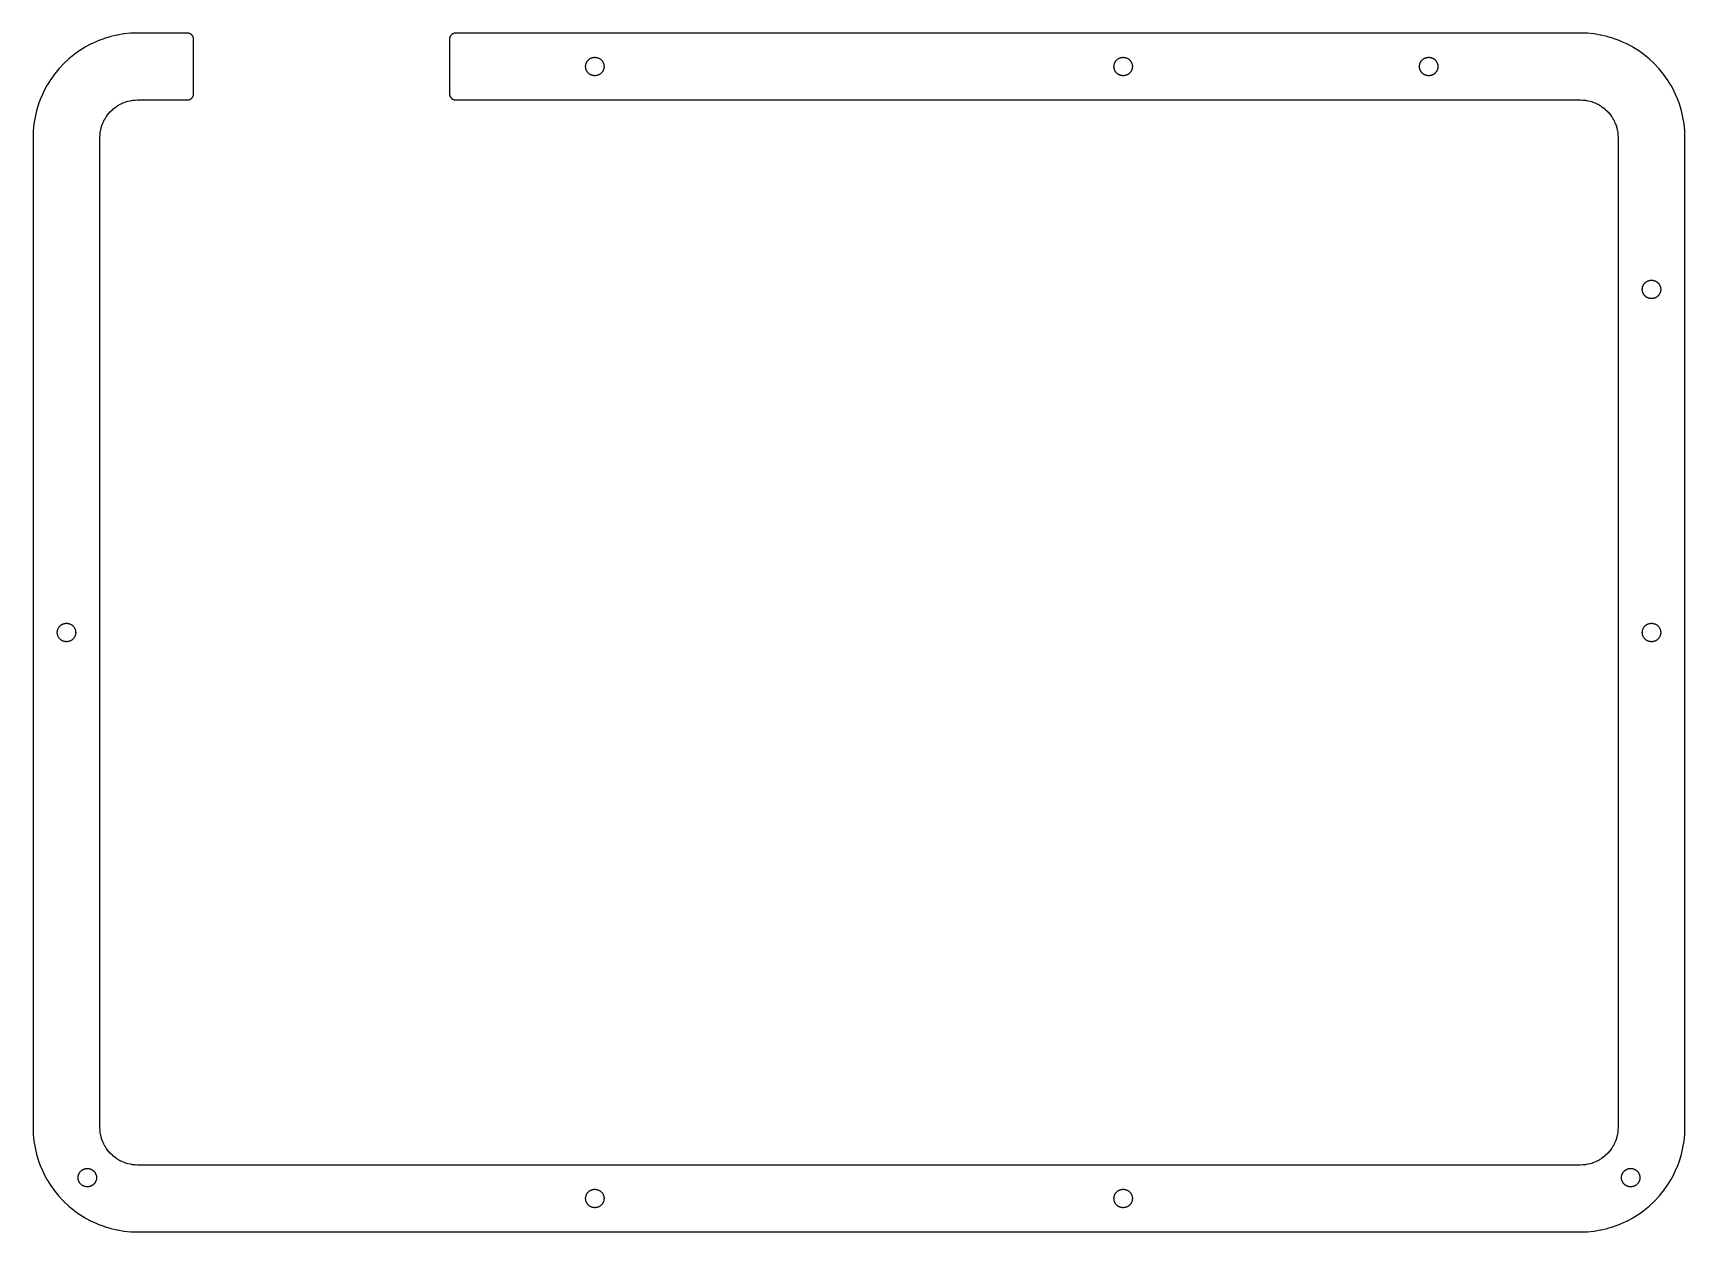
# Model space of a CAD drawing. Header units: millimetres. Extents: x -12 to 186, y -126 to 18.
import ezdxf

# ---------------------------------------------------------------- set-up
doc = ezdxf.new("R2010")
doc.units = ezdxf.units.MM

msp = doc.modelspace()

# ---------------------------------------------------------------- linework, layer by layer
at = {"layer": 'CUT'}
for points in [[(173.5373, -125.7996), (174.318, -125.774), (174.367, -125.7708), (175.1321, -125.6955), (175.1808, -125.6891), (175.9394, -125.5638), (175.9875, -125.5542), (175.9875, -125.5542), (176.7363, -125.3796), (176.7837, -125.3669), (177.5195, -125.1438), (177.566, -125.128), (177.566, -125.128), (178.2856, -124.8571), (178.3309, -124.8384), (179.0312, -124.521), (179.0753, -124.4993), (179.0753, -124.4993), (179.7533, -124.1369), (179.7959, -124.1124), (180.4488, -123.7063), (180.4896, -123.6791), (180.4896, -123.6791), (181.1146, -123.2312), (181.1535, -123.2013), (181.7478, -122.7136), (181.7847, -122.6812), (181.7847, -122.6812), (182.3459, -122.1556), (182.3806, -122.1209), (182.9062, -121.5597), (182.9386, -121.5228), (182.9386, -121.5228), (183.4263, -120.9285), (183.4562, -120.8896), (183.9041, -120.2646), (183.9313, -120.2238), (183.9313, -120.2238), (184.3374, -119.5709), (184.3619, -119.5283), (184.7243, -118.8503), (184.746, -118.8062), (184.746, -118.8062), (185.0634, -118.1059), (185.0821, -118.0606), (185.0821, -118.0606), (185.353, -117.341), (185.3688, -117.2945), (185.3688, -117.2945), (185.5919, -116.5587), (185.6046, -116.5113), (185.7792, -115.7625), (185.7888, -115.7144), (185.7888, -115.7144), (185.9141, -114.9558), (185.9205, -114.9071), (185.9958, -114.142), (185.999, -114.093), (186.0246, -113.3123), (186.025, -113.2877), (186.025, 4.9877), (186.0246, 5.0123), (185.999, 5.793), (185.9958, 5.842), (185.9205, 6.6071), (185.9141, 6.6558), (185.7888, 7.4144), (185.7792, 7.4625), (185.7792, 7.4625), (185.6046, 8.2113), (185.5919, 8.2587), (185.3688, 8.9945), (185.353, 9.041), (185.353, 9.041), (185.0821, 9.7606), (185.0634, 9.8059), (184.746, 10.5062), (184.7243, 10.5503), (184.7243, 10.5503), (184.3619, 11.2283), (184.3374, 11.2709), (183.9313, 11.9238), (183.9041, 11.9646), (183.9041, 11.9646), (183.4562, 12.5896), (183.4263, 12.6285), (182.9386, 13.2228), (182.9062, 13.2597), (182.9062, 13.2597), (182.3806, 13.8209), (182.3459, 13.8556), (181.7847, 14.3812), (181.7478, 14.4136), (181.7478, 14.4136), (181.1535, 14.9013), (181.1146, 14.9312), (180.4896, 15.3791), (180.4488, 15.4063), (180.4488, 15.4063), (179.7959, 15.8124), (179.7533, 15.8369), (179.0753, 16.1993), (179.0312, 16.221), (179.0312, 16.221), (178.3309, 16.5384), (178.2856, 16.5571), (178.2856, 16.5571), (177.566, 16.828), (177.5195, 16.8438), (177.5195, 16.8438), (176.7837, 17.0669), (176.7363, 17.0796), (175.9875, 17.2542), (175.9394, 17.2638), (175.9394, 17.2638), (175.1808, 17.3891), (175.1321, 17.3955), (174.367, 17.4708), (174.318, 17.474), (173.5373, 17.4996), (173.5127, 17.5), (39.05, 17.5), (39.0009, 17.4984), (38.9521, 17.4936), (38.9037, 17.4856), (38.8559, 17.4744), (38.8089, 17.4602), (38.763, 17.4429), (38.7183, 17.4227), (38.675, 17.3995), (38.6333, 17.3736), (38.5934, 17.345), (38.5555, 17.3139), (38.5197, 17.2803), (38.4861, 17.2445), (38.455, 17.2066), (38.4264, 17.1667), (38.4005, 17.125), (38.3773, 17.0817), (38.3571, 17.037), (38.3398, 16.9911), (38.3256, 16.9441), (38.3144, 16.8963), (38.3064, 16.8479), (38.3016, 16.7991), (38.3, 16.75), (38.3, 10.25), (38.3016, 10.2009), (38.3064, 10.1521), (38.3144, 10.1037), (38.3256, 10.0559), (38.3398, 10.0089), (38.3571, 9.963), (38.3773, 9.9183), (38.4005, 9.875), (38.4264, 9.8333), (38.455, 9.7934), (38.4861, 9.7555), (38.5197, 9.7197), (38.5555, 9.6861), (38.5934, 9.655), (38.6333, 9.6264), (38.675, 9.6005), (38.7183, 9.5773), (38.763, 9.5571), (38.8089, 9.5398), (38.8559, 9.5256), (38.9037, 9.5144), (38.9521, 9.5064), (39.0009, 9.5016), (39.05, 9.5), (173.5189, 9.5), (173.5311, 9.4998), (173.807, 9.4908), (173.8315, 9.4892), (174.1002, 9.4627), (174.1245, 9.4595), (174.3908, 9.4155), (174.4149, 9.4107), (174.6777, 9.3495), (174.7014, 9.3431), (174.9597, 9.2647), (174.983, 9.2569), (175.2356, 9.1618), (175.2583, 9.1524), (175.5041, 9.041), (175.5261, 9.0301), (175.7642, 8.9029), (175.7854, 8.8906), (176.0146, 8.7481), (176.035, 8.7345), (176.2545, 8.5772), (176.2739, 8.5623), (176.4826, 8.3911), (176.501, 8.3749), (176.698, 8.1904), (176.7154, 8.173), (176.8999, 7.976), (176.9161, 7.9576), (177.0873, 7.7489), (177.1022, 7.7295), (177.2595, 7.51), (177.2731, 7.4896), (177.4156, 7.2604), (177.4279, 7.2392), (177.5551, 7.0011), (177.566, 6.9791), (177.6774, 6.7333), (177.6868, 6.7106), (177.7819, 6.458), (177.7897, 6.4347), (177.8681, 6.1764), (177.8745, 6.1527), (177.9357, 5.8899), (177.9405, 5.8658), (177.9845, 5.5995), (177.9877, 5.5752), (178.0142, 5.3065), (178.0158, 5.282), (178.0248, 5.0061), (178.025, 4.9939), (178.025, -113.2939), (178.0248, -113.3061), (178.0158, -113.582), (178.0142, -113.6065), (177.9877, -113.8752), (177.9845, -113.8995), (177.9405, -114.1658), (177.9357, -114.1899), (177.8745, -114.4527), (177.8681, -114.4764), (177.7897, -114.7347), (177.7819, -114.758), (177.6868, -115.0106), (177.6774, -115.0333), (177.566, -115.2791), (177.5551, -115.3011), (177.4279, -115.5392), (177.4156, -115.5604), (177.2731, -115.7896), (177.2595, -115.81), (177.1022, -116.0295), (177.0873, -116.0489), (176.9161, -116.2576), (176.8999, -116.276), (176.7154, -116.473), (176.698, -116.4904), (176.501, -116.6749), (176.4826, -116.6911), (176.2739, -116.8623), (176.2545, -116.8772), (176.035, -117.0345), (176.0146, -117.0481), (175.7854, -117.1906), (175.7642, -117.2029), (175.5261, -117.3301), (175.5041, -117.341), (175.2583, -117.4524), (175.2356, -117.4618), (174.983, -117.5569), (174.9597, -117.5647), (174.7014, -117.6431), (174.6777, -117.6495), (174.4149, -117.7107), (174.3908, -117.7155), (174.1245, -117.7595), (174.1002, -117.7627), (173.8315, -117.7892), (173.807, -117.7908), (173.5311, -117.7998), (173.5189, -117.8), (1.0061, -117.8), (0.9939, -117.7998), (0.718, -117.7908), (0.6935, -117.7892), (0.4248, -117.7627), (0.4005, -117.7595), (0.1342, -117.7155), (0.1101, -117.7107), (-0.1527, -117.6495), (-0.1764, -117.6431), (-0.4347, -117.5647), (-0.458, -117.5569), (-0.7106, -117.4618), (-0.7333, -117.4524), (-0.9791, -117.341), (-1.0011, -117.3301), (-1.2392, -117.2029), (-1.2604, -117.1906), (-1.4896, -117.0481), (-1.51, -117.0345), (-1.7295, -116.8772), (-1.7489, -116.8623), (-1.9576, -116.6911), (-1.976, -116.6749), (-2.173, -116.4904), (-2.1904, -116.473), (-2.3749, -116.276), (-2.3911, -116.2576), (-2.5623, -116.0489), (-2.5772, -116.0295), (-2.7345, -115.81), (-2.7481, -115.7896), (-2.8906, -115.5604), (-2.9029, -115.5392), (-3.0301, -115.3011), (-3.041, -115.2791), (-3.1524, -115.0333), (-3.1618, -115.0106), (-3.2569, -114.758), (-3.2647, -114.7347), (-3.3431, -114.4764), (-3.3495, -114.4527), (-3.4107, -114.1899), (-3.4155, -114.1658), (-3.4595, -113.8995), (-3.4627, -113.8752), (-3.4892, -113.6065), (-3.4908, -113.582), (-3.4998, -113.3061), (-3.5, -113.2939), (-3.5, 4.9939), (-3.4998, 5.0061), (-3.4908, 5.282), (-3.4892, 5.3065), (-3.4627, 5.5752), (-3.4595, 5.5995), (-3.4155, 5.8658), (-3.4107, 5.8899), (-3.3495, 6.1527), (-3.3431, 6.1764), (-3.2647, 6.4347), (-3.2569, 6.458), (-3.1618, 6.7106), (-3.1524, 6.7333), (-3.041, 6.9791), (-3.0301, 7.0011), (-2.9029, 7.2392), (-2.8906, 7.2604), (-2.7481, 7.4896), (-2.7345, 7.51), (-2.5772, 7.7295), (-2.5623, 7.7489), (-2.3911, 7.9576), (-2.3749, 7.976), (-2.1904, 8.173), (-2.173, 8.1904), (-1.976, 8.3749), (-1.9576, 8.3911), (-1.7489, 8.5623), (-1.7295, 8.5772), (-1.51, 8.7345), (-1.4896, 8.7481), (-1.2604, 8.8906), (-1.2392, 8.9029), (-1.0011, 9.0301), (-0.9791, 9.041), (-0.7333, 9.1524), (-0.7106, 9.1618), (-0.458, 9.2569), (-0.4347, 9.2647), (-0.1764, 9.3431), (-0.1527, 9.3495), (0.1101, 9.4107), (0.1342, 9.4155), (0.4005, 9.4595), (0.4248, 9.4627), (0.6935, 9.4892), (0.718, 9.4908), (0.9939, 9.4998), (1.0061, 9.5), (6.95, 9.5), (6.9991, 9.5016), (7.0479, 9.5064), (7.0963, 9.5144), (7.1441, 9.5256), (7.1911, 9.5398), (7.237, 9.5571), (7.2817, 9.5773), (7.325, 9.6005), (7.3667, 9.6264), (7.4066, 9.655), (7.4445, 9.6861), (7.4803, 9.7197), (7.5139, 9.7555), (7.545, 9.7934), (7.5736, 9.8333), (7.5995, 9.875), (7.6227, 9.9183), (7.6429, 9.963), (7.6602, 10.0089), (7.6744, 10.0559), (7.6856, 10.1037), (7.6936, 10.1521), (7.6984, 10.2009), (7.7, 10.25), (7.7, 16.75), (7.6984, 16.7991), (7.6936, 16.8479), (7.6856, 16.8963), (7.6744, 16.9441), (7.6602, 16.9911), (7.6429, 17.037), (7.6227, 17.0817), (7.5995, 17.125), (7.5736, 17.1667), (7.545, 17.2066), (7.5139, 17.2445), (7.4803, 17.2803), (7.4445, 17.3139), (7.4066, 17.345), (7.3667, 17.3736), (7.325, 17.3995), (7.2817, 17.4227), (7.237, 17.4429), (7.1911, 17.4602), (7.1441, 17.4744), (7.0963, 17.4856), (7.0479, 17.4936), (6.9991, 17.4984), (6.95, 17.5), (1.0123, 17.5), (0.9877, 17.4996), (0.207, 17.474), (0.158, 17.4708), (-0.6071, 17.3955), (-0.6558, 17.3891), (-1.4144, 17.2638), (-1.4625, 17.2542), (-1.4625, 17.2542), (-2.2113, 17.0796), (-2.2587, 17.0669), (-2.9945, 16.8438), (-3.041, 16.828), (-3.041, 16.828), (-3.7606, 16.5571), (-3.8059, 16.5384), (-4.5062, 16.221), (-4.5503, 16.1993), (-4.5503, 16.1993), (-5.2283, 15.8369), (-5.2709, 15.8124), (-5.9238, 15.4063), (-5.9646, 15.3791), (-5.9646, 15.3791), (-6.5896, 14.9312), (-6.6285, 14.9013), (-7.2228, 14.4136), (-7.2597, 14.3812), (-7.2597, 14.3812), (-7.8209, 13.8556), (-7.8556, 13.8209), (-8.3812, 13.2597), (-8.4136, 13.2228), (-8.4136, 13.2228), (-8.9013, 12.6285), (-8.9312, 12.5896), (-9.3791, 11.9646), (-9.4063, 11.9238), (-9.4063, 11.9238), (-9.8124, 11.2709), (-9.8369, 11.2283), (-10.1993, 10.5503), (-10.221, 10.5062), (-10.221, 10.5062), (-10.5384, 9.8059), (-10.5571, 9.7606), (-10.5571, 9.7606), (-10.828, 9.041), (-10.8438, 8.9945), (-10.8438, 8.9945), (-11.0669, 8.2587), (-11.0796, 8.2113), (-11.2542, 7.4625), (-11.2638, 7.4144), (-11.2638, 7.4144), (-11.3891, 6.6558), (-11.3955, 6.6071), (-11.4708, 5.842), (-11.474, 5.793), (-11.4996, 5.0123), (-11.5, 4.9877), (-11.5, -113.2877), (-11.4996, -113.3123), (-11.474, -114.093), (-11.4708, -114.142), (-11.3955, -114.9071), (-11.3891, -114.9558), (-11.2638, -115.7144), (-11.2542, -115.7625), (-11.2542, -115.7625), (-11.0796, -116.5113), (-11.0669, -116.5587), (-10.8438, -117.2945), (-10.828, -117.341), (-10.828, -117.341), (-10.5571, -118.0606), (-10.5384, -118.1059), (-10.221, -118.8062), (-10.1993, -118.8503), (-10.1993, -118.8503), (-9.8369, -119.5283), (-9.8124, -119.5709), (-9.4063, -120.2238), (-9.3791, -120.2646), (-9.3791, -120.2646), (-8.9312, -120.8896), (-8.9013, -120.9285), (-8.4136, -121.5228), (-8.3812, -121.5597), (-8.3812, -121.5597), (-7.8556, -122.1209), (-7.8209, -122.1556), (-7.2597, -122.6812), (-7.2228, -122.7136), (-7.2228, -122.7136), (-6.6285, -123.2013), (-6.5896, -123.2312), (-5.9646, -123.6791), (-5.9238, -123.7063), (-5.9238, -123.7063), (-5.2709, -124.1124), (-5.2283, -124.1369), (-4.5503, -124.4993), (-4.5062, -124.521), (-4.5062, -124.521), (-3.8059, -124.8384), (-3.7606, -124.8571), (-3.7606, -124.8571), (-3.041, -125.128), (-2.9945, -125.1438), (-2.9945, -125.1438), (-2.2587, -125.3669), (-2.2113, -125.3796), (-1.4625, -125.5542), (-1.4144, -125.5638), (-1.4144, -125.5638), (-0.6558, -125.6891), (-0.6071, -125.6955), (0.158, -125.7708), (0.207, -125.774), (0.9877, -125.7996), (1.0123, -125.8), (173.5127, -125.8)], [(55.6627, 12.4004), (55.6153, 12.402), (55.5908, 12.4036), (55.5436, 12.4082), (55.5193, 12.4114), (55.4725, 12.4191), (55.4484, 12.4239), (55.4023, 12.4347), (55.3786, 12.441), (55.3332, 12.4548), (55.3099, 12.4627), (55.2655, 12.4794), (55.2429, 12.4888), (55.1997, 12.5084), (55.1777, 12.5192), (55.1358, 12.5416), (55.1146, 12.5539), (55.0743, 12.5789), (55.0539, 12.5925), (55.0153, 12.6202), (54.9959, 12.6351), (54.9592, 12.6652), (54.9408, 12.6814), (54.9061, 12.7138), (54.8888, 12.7311), (54.8564, 12.7658), (54.8402, 12.7842), (54.8101, 12.8209), (54.7952, 12.8403), (54.7675, 12.8789), (54.7539, 12.8993), (54.7289, 12.9396), (54.7166, 12.9608), (54.6942, 13.0027), (54.6834, 13.0247), (54.6638, 13.0679), (54.6544, 13.0905), (54.6377, 13.1349), (54.6298, 13.1582), (54.616, 13.2036), (54.6097, 13.2273), (54.5989, 13.2734), (54.5941, 13.2975), (54.5864, 13.3443), (54.5832, 13.3686), (54.5786, 13.4158), (54.577, 13.4403), (54.5754, 13.4877), (54.5754, 13.5123), (54.577, 13.5597), (54.5786, 13.5842), (54.5832, 13.6314), (54.5864, 13.6557), (54.5941, 13.7025), (54.5989, 13.7266), (54.6097, 13.7727), (54.616, 13.7964), (54.6298, 13.8418), (54.6377, 13.8651), (54.6544, 13.9095), (54.6638, 13.9321), (54.6834, 13.9753), (54.6942, 13.9973), (54.7166, 14.0392), (54.7289, 14.0604), (54.7539, 14.1007), (54.7675, 14.1211), (54.7952, 14.1597), (54.8101, 14.1791), (54.8402, 14.2158), (54.8564, 14.2342), (54.8888, 14.2689), (54.9061, 14.2862), (54.9408, 14.3186), (54.9592, 14.3348), (54.9959, 14.3649), (55.0153, 14.3798), (55.0539, 14.4075), (55.0743, 14.4211), (55.1146, 14.4461), (55.1358, 14.4584), (55.1777, 14.4808), (55.1997, 14.4916), (55.2429, 14.5112), (55.2655, 14.5206), (55.3099, 14.5373), (55.3332, 14.5452), (55.3786, 14.559), (55.4023, 14.5653), (55.4484, 14.5761), (55.4725, 14.5809), (55.5193, 14.5886), (55.5436, 14.5918), (55.5908, 14.5964), (55.6153, 14.598), (55.6627, 14.5996), (55.6873, 14.5996), (55.7347, 14.598), (55.7592, 14.5964), (55.8064, 14.5918), (55.8307, 14.5886), (55.8775, 14.5809), (55.9016, 14.5761), (55.9477, 14.5653), (55.9714, 14.559), (56.0168, 14.5452), (56.0401, 14.5373), (56.0845, 14.5206), (56.1071, 14.5112), (56.1503, 14.4916), (56.1723, 14.4808), (56.2142, 14.4584), (56.2354, 14.4461), (56.2757, 14.4211), (56.2961, 14.4075), (56.3347, 14.3798), (56.3541, 14.3649), (56.3908, 14.3348), (56.4092, 14.3186), (56.4439, 14.2862), (56.4612, 14.2689), (56.4936, 14.2342), (56.5098, 14.2158), (56.5399, 14.1791), (56.5548, 14.1597), (56.5825, 14.1211), (56.5961, 14.1007), (56.6211, 14.0604), (56.6334, 14.0392), (56.6558, 13.9973), (56.6666, 13.9753), (56.6862, 13.9321), (56.6956, 13.9095), (56.7123, 13.8651), (56.7202, 13.8418), (56.734, 13.7964), (56.7403, 13.7727), (56.7511, 13.7266), (56.7559, 13.7025), (56.7636, 13.6557), (56.7668, 13.6314), (56.7714, 13.5842), (56.773, 13.5597), (56.7746, 13.5123), (56.7746, 13.4877), (56.773, 13.4403), (56.7714, 13.4158), (56.7668, 13.3686), (56.7636, 13.3443), (56.7559, 13.2975), (56.7511, 13.2734), (56.7403, 13.2273), (56.734, 13.2036), (56.7202, 13.1582), (56.7123, 13.1349), (56.6956, 13.0905), (56.6862, 13.0679), (56.6666, 13.0247), (56.6558, 13.0027), (56.6334, 12.9608), (56.6211, 12.9396), (56.5961, 12.8993), (56.5825, 12.8789), (56.5548, 12.8403), (56.5399, 12.8209), (56.5098, 12.7842), (56.4936, 12.7658), (56.4612, 12.7311), (56.4439, 12.7138), (56.4092, 12.6814), (56.3908, 12.6652), (56.3541, 12.6351), (56.3347, 12.6202), (56.2961, 12.5925), (56.2757, 12.5789), (56.2354, 12.5539), (56.2142, 12.5416), (56.1723, 12.5192), (56.1503, 12.5084), (56.1071, 12.4888), (56.0845, 12.4794), (56.0401, 12.4627), (56.0168, 12.4548), (55.9714, 12.441), (55.9477, 12.4347), (55.9016, 12.4239), (55.8775, 12.4191), (55.8307, 12.4114), (55.8064, 12.4082), (55.7592, 12.4036), (55.7347, 12.402), (55.6873, 12.4004)], [(118.8377, 12.4004), (118.7903, 12.402), (118.7658, 12.4036), (118.7186, 12.4082), (118.6943, 12.4114), (118.6475, 12.4191), (118.6234, 12.4239), (118.5773, 12.4347), (118.5536, 12.441), (118.5082, 12.4548), (118.4849, 12.4627), (118.4405, 12.4794), (118.4179, 12.4888), (118.3747, 12.5084), (118.3527, 12.5192), (118.3108, 12.5416), (118.2896, 12.5539), (118.2493, 12.5789), (118.2289, 12.5925), (118.1903, 12.6202), (118.1709, 12.6351), (118.1342, 12.6652), (118.1158, 12.6814), (118.0811, 12.7138), (118.0638, 12.7311), (118.0314, 12.7658), (118.0152, 12.7842), (117.9851, 12.8209), (117.9702, 12.8403), (117.9425, 12.8789), (117.9289, 12.8993), (117.9039, 12.9396), (117.8916, 12.9608), (117.8692, 13.0027), (117.8584, 13.0247), (117.8388, 13.0679), (117.8294, 13.0905), (117.8127, 13.1349), (117.8048, 13.1582), (117.791, 13.2036), (117.7847, 13.2273), (117.7739, 13.2734), (117.7691, 13.2975), (117.7614, 13.3443), (117.7582, 13.3686), (117.7536, 13.4158), (117.752, 13.4403), (117.7504, 13.4877), (117.7504, 13.5123), (117.752, 13.5597), (117.7536, 13.5842), (117.7582, 13.6314), (117.7614, 13.6557), (117.7691, 13.7025), (117.7739, 13.7266), (117.7847, 13.7727), (117.791, 13.7964), (117.8048, 13.8418), (117.8127, 13.8651), (117.8294, 13.9095), (117.8388, 13.9321), (117.8584, 13.9753), (117.8692, 13.9973), (117.8916, 14.0392), (117.9039, 14.0604), (117.9289, 14.1007), (117.9425, 14.1211), (117.9702, 14.1597), (117.9851, 14.1791), (118.0152, 14.2158), (118.0314, 14.2342), (118.0638, 14.2689), (118.0811, 14.2862), (118.1158, 14.3186), (118.1342, 14.3348), (118.1709, 14.3649), (118.1903, 14.3798), (118.2289, 14.4075), (118.2493, 14.4211), (118.2896, 14.4461), (118.3108, 14.4584), (118.3527, 14.4808), (118.3747, 14.4916), (118.4179, 14.5112), (118.4405, 14.5206), (118.4849, 14.5373), (118.5082, 14.5452), (118.5536, 14.559), (118.5773, 14.5653), (118.6234, 14.5761), (118.6475, 14.5809), (118.6943, 14.5886), (118.7186, 14.5918), (118.7658, 14.5964), (118.7903, 14.598), (118.8377, 14.5996), (118.8623, 14.5996), (118.9097, 14.598), (118.9342, 14.5964), (118.9814, 14.5918), (119.0057, 14.5886), (119.0525, 14.5809), (119.0766, 14.5761), (119.1227, 14.5653), (119.1464, 14.559), (119.1918, 14.5452), (119.2151, 14.5373), (119.2595, 14.5206), (119.2821, 14.5112), (119.3253, 14.4916), (119.3473, 14.4808), (119.3892, 14.4584), (119.4104, 14.4461), (119.4507, 14.4211), (119.4711, 14.4075), (119.5097, 14.3798), (119.5291, 14.3649), (119.5658, 14.3348), (119.5842, 14.3186), (119.6189, 14.2862), (119.6362, 14.2689), (119.6686, 14.2342), (119.6848, 14.2158), (119.7149, 14.1791), (119.7298, 14.1597), (119.7575, 14.1211), (119.7711, 14.1007), (119.7961, 14.0604), (119.8084, 14.0392), (119.8308, 13.9973), (119.8416, 13.9753), (119.8612, 13.9321), (119.8706, 13.9095), (119.8873, 13.8651), (119.8952, 13.8418), (119.909, 13.7964), (119.9153, 13.7727), (119.9261, 13.7266), (119.9309, 13.7025), (119.9386, 13.6557), (119.9418, 13.6314), (119.9464, 13.5842), (119.948, 13.5597), (119.9496, 13.5123), (119.9496, 13.4877), (119.948, 13.4403), (119.9464, 13.4158), (119.9418, 13.3686), (119.9386, 13.3443), (119.9309, 13.2975), (119.9261, 13.2734), (119.9153, 13.2273), (119.909, 13.2036), (119.8952, 13.1582), (119.8873, 13.1349), (119.8706, 13.0905), (119.8612, 13.0679), (119.8416, 13.0247), (119.8308, 13.0027), (119.8084, 12.9608), (119.7961, 12.9396), (119.7711, 12.8993), (119.7575, 12.8789), (119.7298, 12.8403), (119.7149, 12.8209), (119.6848, 12.7842), (119.6686, 12.7658), (119.6362, 12.7311), (119.6189, 12.7138), (119.5842, 12.6814), (119.5658, 12.6652), (119.5291, 12.6351), (119.5097, 12.6202), (119.4711, 12.5925), (119.4507, 12.5789), (119.4104, 12.5539), (119.3892, 12.5416), (119.3473, 12.5192), (119.3253, 12.5084), (119.2821, 12.4888), (119.2595, 12.4794), (119.2151, 12.4627), (119.1918, 12.4548), (119.1464, 12.441), (119.1227, 12.4347), (119.0766, 12.4239), (119.0525, 12.4191), (119.0057, 12.4114), (118.9814, 12.4082), (118.9342, 12.4036), (118.9097, 12.402), (118.8623, 12.4004)], [(155.3689, 12.4004), (155.3215, 12.402), (155.297, 12.4036), (155.2498, 12.4082), (155.2255, 12.4114), (155.1787, 12.4191), (155.1546, 12.4239), (155.1084, 12.4347), (155.0848, 12.441), (155.0394, 12.4548), (155.0161, 12.4627), (154.9717, 12.4794), (154.9491, 12.4888), (154.9059, 12.5084), (154.8839, 12.5192), (154.842, 12.5416), (154.8208, 12.5539), (154.7805, 12.5789), (154.7601, 12.5925), (154.7215, 12.6202), (154.7021, 12.6351), (154.6654, 12.6652), (154.647, 12.6814), (154.6123, 12.7138), (154.595, 12.7311), (154.5626, 12.7658), (154.5464, 12.7842), (154.5163, 12.8209), (154.5014, 12.8403), (154.4737, 12.8789), (154.4601, 12.8993), (154.435, 12.9396), (154.4228, 12.9608), (154.4004, 13.0027), (154.3896, 13.0247), (154.37, 13.0679), (154.3606, 13.0905), (154.3439, 13.1349), (154.336, 13.1582), (154.3222, 13.2036), (154.3159, 13.2273), (154.3051, 13.2734), (154.3003, 13.2975), (154.2926, 13.3443), (154.2894, 13.3686), (154.2848, 13.4158), (154.2832, 13.4403), (154.2816, 13.4877), (154.2816, 13.5123), (154.2832, 13.5597), (154.2848, 13.5842), (154.2894, 13.6314), (154.2926, 13.6557), (154.3003, 13.7025), (154.3051, 13.7266), (154.3159, 13.7727), (154.3222, 13.7964), (154.336, 13.8418), (154.3439, 13.8651), (154.3606, 13.9095), (154.37, 13.9321), (154.3896, 13.9753), (154.4004, 13.9973), (154.4228, 14.0392), (154.435, 14.0604), (154.4601, 14.1007), (154.4737, 14.1211), (154.5014, 14.1597), (154.5163, 14.1791), (154.5464, 14.2158), (154.5626, 14.2342), (154.595, 14.2689), (154.6123, 14.2862), (154.647, 14.3186), (154.6654, 14.3348), (154.7021, 14.3649), (154.7215, 14.3798), (154.7601, 14.4075), (154.7805, 14.4211), (154.8208, 14.4461), (154.842, 14.4584), (154.8839, 14.4808), (154.9059, 14.4916), (154.9491, 14.5112), (154.9717, 14.5206), (155.0161, 14.5373), (155.0394, 14.5452), (155.0848, 14.559), (155.1084, 14.5653), (155.1546, 14.5761), (155.1787, 14.5809), (155.2255, 14.5886), (155.2498, 14.5918), (155.297, 14.5964), (155.3215, 14.598), (155.3689, 14.5996), (155.3935, 14.5996), (155.4409, 14.598), (155.4654, 14.5964), (155.5126, 14.5918), (155.5369, 14.5886), (155.5837, 14.5809), (155.6077, 14.5761), (155.6539, 14.5653), (155.6776, 14.559), (155.723, 14.5452), (155.7463, 14.5373), (155.7907, 14.5206), (155.8133, 14.5112), (155.8565, 14.4916), (155.8785, 14.4808), (155.9204, 14.4584), (155.9416, 14.4461), (155.9819, 14.4211), (156.0023, 14.4075), (156.0409, 14.3798), (156.0603, 14.3649), (156.097, 14.3348), (156.1154, 14.3186), (156.1501, 14.2862), (156.1674, 14.2689), (156.1998, 14.2342), (156.216, 14.2158), (156.2461, 14.1791), (156.261, 14.1597), (156.2887, 14.1211), (156.3023, 14.1007), (156.3273, 14.0604), (156.3396, 14.0392), (156.362, 13.9973), (156.3728, 13.9753), (156.3924, 13.9321), (156.4018, 13.9095), (156.4185, 13.8651), (156.4264, 13.8418), (156.4402, 13.7964), (156.4465, 13.7727), (156.4573, 13.7266), (156.4621, 13.7025), (156.4698, 13.6557), (156.473, 13.6314), (156.4776, 13.5842), (156.4792, 13.5597), (156.4808, 13.5123), (156.4808, 13.4877), (156.4792, 13.4403), (156.4776, 13.4158), (156.473, 13.3686), (156.4698, 13.3443), (156.4621, 13.2975), (156.4573, 13.2734), (156.4465, 13.2273), (156.4402, 13.2036), (156.4264, 13.1582), (156.4185, 13.1349), (156.4018, 13.0905), (156.3924, 13.0679), (156.3728, 13.0247), (156.362, 13.0027), (156.3396, 12.9608), (156.3273, 12.9396), (156.3023, 12.8993), (156.2887, 12.8789), (156.261, 12.8403), (156.2461, 12.8209), (156.216, 12.7842), (156.1998, 12.7658), (156.1674, 12.7311), (156.1501, 12.7138), (156.1154, 12.6814), (156.097, 12.6652), (156.0603, 12.6351), (156.0409, 12.6202), (156.0023, 12.5925), (155.9819, 12.5789), (155.9416, 12.5539), (155.9204, 12.5416), (155.8785, 12.5192), (155.8565, 12.5084), (155.8133, 12.4888), (155.7907, 12.4794), (155.7463, 12.4627), (155.723, 12.4548), (155.6776, 12.441), (155.6539, 12.4347), (155.6077, 12.4239), (155.5837, 12.4191), (155.5369, 12.4114), (155.5126, 12.4082), (155.4654, 12.4036), (155.4409, 12.402), (155.3935, 12.4004)], [(182.0127, -14.2434), (181.9653, -14.2418), (181.9408, -14.2402), (181.8936, -14.2356), (181.8693, -14.2324), (181.8225, -14.2247), (181.7984, -14.2199), (181.7523, -14.2091), (181.7286, -14.2028), (181.6832, -14.189), (181.6599, -14.1811), (181.6155, -14.1644), (181.5929, -14.155), (181.5497, -14.1354), (181.5277, -14.1246), (181.4858, -14.1022), (181.4646, -14.09), (181.4243, -14.0649), (181.4039, -14.0513), (181.3653, -14.0236), (181.3459, -14.0087), (181.3092, -13.9786), (181.2908, -13.9624), (181.2561, -13.93), (181.2388, -13.9127), (181.2064, -13.878), (181.1902, -13.8596), (181.1601, -13.8229), (181.1452, -13.8035), (181.1175, -13.7649), (181.1039, -13.7445), (181.0789, -13.7042), (181.0666, -13.683), (181.0442, -13.6411), (181.0334, -13.6191), (181.0138, -13.5759), (181.0044, -13.5533), (180.9877, -13.5089), (180.9798, -13.4856), (180.966, -13.4402), (180.9597, -13.4166), (180.9489, -13.3704), (180.9441, -13.3463), (180.9364, -13.2995), (180.9332, -13.2752), (180.9286, -13.228), (180.927, -13.2035), (180.9254, -13.1561), (180.9254, -13.1315), (180.927, -13.0841), (180.9286, -13.0596), (180.9332, -13.0124), (180.9364, -12.9881), (180.9441, -12.9413), (180.9489, -12.9173), (180.9597, -12.8711), (180.966, -12.8474), (180.9798, -12.802), (180.9877, -12.7787), (181.0044, -12.7343), (181.0138, -12.7117), (181.0334, -12.6685), (181.0442, -12.6465), (181.0666, -12.6046), (181.0789, -12.5834), (181.1039, -12.5431), (181.1175, -12.5227), (181.1452, -12.4841), (181.1601, -12.4647), (181.1902, -12.428), (181.2064, -12.4096), (181.2388, -12.3749), (181.2561, -12.3576), (181.2908, -12.3252), (181.3092, -12.309), (181.3459, -12.2789), (181.3653, -12.264), (181.4039, -12.2363), (181.4243, -12.2227), (181.4646, -12.1977), (181.4858, -12.1854), (181.5277, -12.163), (181.5497, -12.1522), (181.5929, -12.1326), (181.6155, -12.1232), (181.6599, -12.1065), (181.6832, -12.0986), (181.7286, -12.0848), (181.7523, -12.0785), (181.7984, -12.0677), (181.8225, -12.0629), (181.8693, -12.0552), (181.8936, -12.052), (181.9408, -12.0474), (181.9653, -12.0458), (182.0127, -12.0442), (182.0373, -12.0442), (182.0847, -12.0458), (182.1092, -12.0474), (182.1564, -12.052), (182.1807, -12.0552), (182.2275, -12.0629), (182.2516, -12.0677), (182.2977, -12.0785), (182.3214, -12.0848), (182.3668, -12.0986), (182.3901, -12.1065), (182.4345, -12.1232), (182.4571, -12.1326), (182.5003, -12.1522), (182.5223, -12.163), (182.5642, -12.1854), (182.5854, -12.1977), (182.6257, -12.2227), (182.6461, -12.2363), (182.6847, -12.264), (182.7041, -12.2789), (182.7408, -12.309), (182.7592, -12.3252), (182.7939, -12.3576), (182.8112, -12.3749), (182.8436, -12.4096), (182.8598, -12.428), (182.8899, -12.4647), (182.9048, -12.4841), (182.9325, -12.5227), (182.9461, -12.5431), (182.9711, -12.5834), (182.9834, -12.6046), (183.0058, -12.6465), (183.0166, -12.6685), (183.0362, -12.7117), (183.0456, -12.7343), (183.0623, -12.7787), (183.0702, -12.802), (183.084, -12.8474), (183.0903, -12.8711), (183.1011, -12.9173), (183.1059, -12.9413), (183.1136, -12.9881), (183.1168, -13.0124), (183.1214, -13.0596), (183.123, -13.0841), (183.1246, -13.1315), (183.1246, -13.1561), (183.123, -13.2035), (183.1214, -13.228), (183.1168, -13.2752), (183.1136, -13.2995), (183.1059, -13.3463), (183.1011, -13.3704), (183.0903, -13.4166), (183.084, -13.4402), (183.0702, -13.4856), (183.0623, -13.5089), (183.0456, -13.5533), (183.0362, -13.5759), (183.0166, -13.6191), (183.0058, -13.6411), (182.9834, -13.683), (182.9711, -13.7042), (182.9461, -13.7445), (182.9325, -13.7649), (182.9048, -13.8035), (182.8899, -13.8229), (182.8598, -13.8596), (182.8436, -13.878), (182.8112, -13.9127), (182.7939, -13.93), (182.7592, -13.9624), (182.7408, -13.9786), (182.7041, -14.0087), (182.6847, -14.0236), (182.6461, -14.0513), (182.6257, -14.0649), (182.5854, -14.09), (182.5642, -14.1022), (182.5223, -14.1246), (182.5003, -14.1354), (182.4571, -14.155), (182.4345, -14.1644), (182.3901, -14.1811), (182.3668, -14.189), (182.3214, -14.2028), (182.2977, -14.2091), (182.2516, -14.2199), (182.2275, -14.2247), (182.1807, -14.2324), (182.1564, -14.2356), (182.1092, -14.2402), (182.0847, -14.2418), (182.0373, -14.2434)], [(-7.5123, -55.2496), (-7.5597, -55.248), (-7.5842, -55.2464), (-7.6314, -55.2418), (-7.6557, -55.2386), (-7.7025, -55.2309), (-7.7266, -55.2261), (-7.7727, -55.2153), (-7.7964, -55.209), (-7.8418, -55.1952), (-7.8651, -55.1873), (-7.9095, -55.1706), (-7.9321, -55.1612), (-7.9753, -55.1416), (-7.9973, -55.1308), (-8.0392, -55.1084), (-8.0604, -55.0961), (-8.1007, -55.0711), (-8.1211, -55.0575), (-8.1597, -55.0298), (-8.1791, -55.0149), (-8.2158, -54.9848), (-8.2342, -54.9686), (-8.2689, -54.9362), (-8.2862, -54.9189), (-8.3186, -54.8842), (-8.3348, -54.8658), (-8.3649, -54.8291), (-8.3798, -54.8097), (-8.4075, -54.7711), (-8.4211, -54.7507), (-8.4461, -54.7104), (-8.4584, -54.6892), (-8.4808, -54.6473), (-8.4916, -54.6253), (-8.5112, -54.5821), (-8.5206, -54.5595), (-8.5373, -54.5151), (-8.5452, -54.4918), (-8.559, -54.4464), (-8.5653, -54.4227), (-8.5761, -54.3766), (-8.5809, -54.3525), (-8.5886, -54.3057), (-8.5918, -54.2814), (-8.5964, -54.2342), (-8.598, -54.2097), (-8.5996, -54.1623), (-8.5996, -54.1377), (-8.598, -54.0903), (-8.5964, -54.0658), (-8.5918, -54.0186), (-8.5886, -53.9943), (-8.5809, -53.9475), (-8.5761, -53.9234), (-8.5653, -53.8773), (-8.559, -53.8536), (-8.5452, -53.8082), (-8.5373, -53.7849), (-8.5206, -53.7405), (-8.5112, -53.7179), (-8.4916, -53.6747), (-8.4808, -53.6527), (-8.4584, -53.6108), (-8.4461, -53.5896), (-8.4211, -53.5493), (-8.4075, -53.5289), (-8.3798, -53.4903), (-8.3649, -53.4709), (-8.3348, -53.4342), (-8.3186, -53.4158), (-8.2862, -53.3811), (-8.2689, -53.3638), (-8.2342, -53.3314), (-8.2158, -53.3152), (-8.1791, -53.2851), (-8.1597, -53.2702), (-8.1211, -53.2425), (-8.1007, -53.2289), (-8.0604, -53.2039), (-8.0392, -53.1916), (-7.9973, -53.1692), (-7.9753, -53.1584), (-7.9321, -53.1388), (-7.9095, -53.1294), (-7.8651, -53.1127), (-7.8418, -53.1048), (-7.7964, -53.091), (-7.7727, -53.0847), (-7.7266, -53.0739), (-7.7025, -53.0691), (-7.6557, -53.0614), (-7.6314, -53.0582), (-7.5842, -53.0536), (-7.5597, -53.052), (-7.5123, -53.0504), (-7.4877, -53.0504), (-7.4403, -53.052), (-7.4158, -53.0536), (-7.3686, -53.0582), (-7.3443, -53.0614), (-7.2975, -53.0691), (-7.2734, -53.0739), (-7.2273, -53.0847), (-7.2036, -53.091), (-7.1582, -53.1048), (-7.1349, -53.1127), (-7.0905, -53.1294), (-7.0679, -53.1388), (-7.0247, -53.1584), (-7.0027, -53.1692), (-6.9608, -53.1916), (-6.9396, -53.2039), (-6.8993, -53.2289), (-6.8789, -53.2425), (-6.8403, -53.2702), (-6.8209, -53.2851), (-6.7842, -53.3152), (-6.7658, -53.3314), (-6.7311, -53.3638), (-6.7138, -53.3811), (-6.6814, -53.4158), (-6.6652, -53.4342), (-6.6351, -53.4709), (-6.6202, -53.4903), (-6.5925, -53.5289), (-6.5789, -53.5493), (-6.5539, -53.5896), (-6.5416, -53.6108), (-6.5192, -53.6527), (-6.5084, -53.6747), (-6.4888, -53.7179), (-6.4794, -53.7405), (-6.4627, -53.7849), (-6.4548, -53.8082), (-6.441, -53.8536), (-6.4347, -53.8773), (-6.4239, -53.9234), (-6.4191, -53.9475), (-6.4114, -53.9943), (-6.4082, -54.0186), (-6.4036, -54.0658), (-6.402, -54.0903), (-6.4004, -54.1377), (-6.4004, -54.1623), (-6.402, -54.2097), (-6.4036, -54.2342), (-6.4082, -54.2814), (-6.4114, -54.3057), (-6.4191, -54.3525), (-6.4239, -54.3766), (-6.4347, -54.4227), (-6.441, -54.4464), (-6.4548, -54.4918), (-6.4627, -54.5151), (-6.4794, -54.5595), (-6.4888, -54.5821), (-6.5084, -54.6253), (-6.5192, -54.6473), (-6.5416, -54.6892), (-6.5539, -54.7104), (-6.5789, -54.7507), (-6.5925, -54.7711), (-6.6202, -54.8097), (-6.6351, -54.8291), (-6.6652, -54.8658), (-6.6814, -54.8842), (-6.7138, -54.9189), (-6.7311, -54.9362), (-6.7658, -54.9686), (-6.7842, -54.9848), (-6.8209, -55.0149), (-6.8403, -55.0298), (-6.8789, -55.0575), (-6.8993, -55.0711), (-6.9396, -55.0961), (-6.9608, -55.1084), (-7.0027, -55.1308), (-7.0247, -55.1416), (-7.0679, -55.1612), (-7.0905, -55.1706), (-7.1349, -55.1873), (-7.1582, -55.1952), (-7.2036, -55.209), (-7.2273, -55.2153), (-7.2734, -55.2261), (-7.2975, -55.2309), (-7.3443, -55.2386), (-7.3686, -55.2418), (-7.4158, -55.2464), (-7.4403, -55.248), (-7.4877, -55.2496)], [(182.0127, -55.2496), (181.9653, -55.248), (181.9408, -55.2464), (181.8936, -55.2418), (181.8693, -55.2386), (181.8225, -55.2309), (181.7984, -55.2261), (181.7523, -55.2153), (181.7286, -55.209), (181.6832, -55.1952), (181.6599, -55.1873), (181.6155, -55.1706), (181.5929, -55.1612), (181.5497, -55.1416), (181.5277, -55.1308), (181.4858, -55.1084), (181.4646, -55.0961), (181.4243, -55.0711), (181.4039, -55.0575), (181.3653, -55.0298), (181.3459, -55.0149), (181.3092, -54.9848), (181.2908, -54.9686), (181.2561, -54.9362), (181.2388, -54.9189), (181.2064, -54.8842), (181.1902, -54.8658), (181.1601, -54.8291), (181.1452, -54.8097), (181.1175, -54.7711), (181.1039, -54.7507), (181.0789, -54.7104), (181.0666, -54.6892), (181.0442, -54.6473), (181.0334, -54.6253), (181.0138, -54.5821), (181.0044, -54.5595), (180.9877, -54.5151), (180.9798, -54.4918), (180.966, -54.4464), (180.9597, -54.4227), (180.9489, -54.3766), (180.9441, -54.3525), (180.9364, -54.3057), (180.9332, -54.2814), (180.9286, -54.2342), (180.927, -54.2097), (180.9254, -54.1623), (180.9254, -54.1377), (180.927, -54.0903), (180.9286, -54.0658), (180.9332, -54.0186), (180.9364, -53.9943), (180.9441, -53.9475), (180.9489, -53.9234), (180.9597, -53.8773), (180.966, -53.8536), (180.9798, -53.8082), (180.9877, -53.7849), (181.0044, -53.7405), (181.0138, -53.7179), (181.0334, -53.6747), (181.0442, -53.6527), (181.0666, -53.6108), (181.0789, -53.5896), (181.1039, -53.5493), (181.1175, -53.5289), (181.1452, -53.4903), (181.1601, -53.4709), (181.1902, -53.4342), (181.2064, -53.4158), (181.2388, -53.3811), (181.2561, -53.3638), (181.2908, -53.3314), (181.3092, -53.3152), (181.3459, -53.2851), (181.3653, -53.2702), (181.4039, -53.2425), (181.4243, -53.2289), (181.4646, -53.2039), (181.4858, -53.1916), (181.5277, -53.1692), (181.5497, -53.1584), (181.5929, -53.1388), (181.6155, -53.1294), (181.6599, -53.1127), (181.6832, -53.1048), (181.7286, -53.091), (181.7523, -53.0847), (181.7984, -53.0739), (181.8225, -53.0691), (181.8693, -53.0614), (181.8936, -53.0582), (181.9408, -53.0536), (181.9653, -53.052), (182.0127, -53.0504), (182.0373, -53.0504), (182.0847, -53.052), (182.1092, -53.0536), (182.1564, -53.0582), (182.1807, -53.0614), (182.2275, -53.0691), (182.2516, -53.0739), (182.2977, -53.0847), (182.3214, -53.091), (182.3668, -53.1048), (182.3901, -53.1127), (182.4345, -53.1294), (182.4571, -53.1388), (182.5003, -53.1584), (182.5223, -53.1692), (182.5642, -53.1916), (182.5854, -53.2039), (182.6257, -53.2289), (182.6461, -53.2425), (182.6847, -53.2702), (182.7041, -53.2851), (182.7408, -53.3152), (182.7592, -53.3314), (182.7939, -53.3638), (182.8112, -53.3811), (182.8436, -53.4158), (182.8598, -53.4342), (182.8899, -53.4709), (182.9048, -53.4903), (182.9325, -53.5289), (182.9461, -53.5493), (182.9711, -53.5896), (182.9834, -53.6108), (183.0058, -53.6527), (183.0166, -53.6747), (183.0362, -53.7179), (183.0456, -53.7405), (183.0623, -53.7849), (183.0702, -53.8082), (183.084, -53.8536), (183.0903, -53.8773), (183.1011, -53.9234), (183.1059, -53.9475), (183.1136, -53.9943), (183.1168, -54.0186), (183.1214, -54.0658), (183.123, -54.0903), (183.1246, -54.1377), (183.1246, -54.1623), (183.123, -54.2097), (183.1214, -54.2342), (183.1168, -54.2814), (183.1136, -54.3057), (183.1059, -54.3525), (183.1011, -54.3766), (183.0903, -54.4227), (183.084, -54.4464), (183.0702, -54.4918), (183.0623, -54.5151), (183.0456, -54.5595), (183.0362, -54.5821), (183.0166, -54.6253), (183.0058, -54.6473), (182.9834, -54.6892), (182.9711, -54.7104), (182.9461, -54.7507), (182.9325, -54.7711), (182.9048, -54.8097), (182.8899, -54.8291), (182.8598, -54.8658), (182.8436, -54.8842), (182.8112, -54.9189), (182.7939, -54.9362), (182.7592, -54.9686), (182.7408, -54.9848), (182.7041, -55.0149), (182.6847, -55.0298), (182.6461, -55.0575), (182.6257, -55.0711), (182.5854, -55.0961), (182.5642, -55.1084), (182.5223, -55.1308), (182.5003, -55.1416), (182.4571, -55.1612), (182.4345, -55.1706), (182.3901, -55.1873), (182.3668, -55.1952), (182.3214, -55.209), (182.2977, -55.2153), (182.2516, -55.2261), (182.2275, -55.2309), (182.1807, -55.2386), (182.1564, -55.2418), (182.1092, -55.2464), (182.0847, -55.248), (182.0373, -55.2496)], [(-5.0227, -120.41), (-5.0701, -120.4085), (-5.0946, -120.4068), (-5.1418, -120.4022), (-5.1661, -120.399), (-5.2129, -120.3913), (-5.237, -120.3865), (-5.2832, -120.3757), (-5.3069, -120.3694), (-5.3522, -120.3556), (-5.3755, -120.3477), (-5.4199, -120.331), (-5.4425, -120.3216), (-5.4857, -120.302), (-5.5077, -120.2912), (-5.5496, -120.2688), (-5.5708, -120.2566), (-5.6111, -120.2315), (-5.6315, -120.2179), (-5.6701, -120.1902), (-5.6895, -120.1753), (-5.7262, -120.1452), (-5.7446, -120.129), (-5.7793, -120.0966), (-5.7966, -120.0793), (-5.829, -120.0446), (-5.8452, -120.0262), (-5.8753, -119.9895), (-5.8902, -119.9701), (-5.9179, -119.9315), (-5.9315, -119.9111), (-5.9566, -119.8708), (-5.9688, -119.8496), (-5.9912, -119.8077), (-6.002, -119.7857), (-6.0216, -119.7425), (-6.031, -119.7199), (-6.0477, -119.6755), (-6.0556, -119.6522), (-6.0694, -119.6069), (-6.0757, -119.5832), (-6.0865, -119.537), (-6.0913, -119.5129), (-6.099, -119.4661), (-6.1022, -119.4418), (-6.1068, -119.3946), (-6.1085, -119.3701), (-6.11, -119.3227), (-6.11, -119.2981), (-6.1085, -119.2507), (-6.1068, -119.2263), (-6.1022, -119.179), (-6.099, -119.1547), (-6.0913, -119.1079), (-6.0865, -119.0839), (-6.0757, -119.0377), (-6.0694, -119.014), (-6.0556, -118.9686), (-6.0477, -118.9453), (-6.031, -118.9009), (-6.0216, -118.8783), (-6.002, -118.8351), (-5.9912, -118.8131), (-5.9688, -118.7712), (-5.9566, -118.75), (-5.9315, -118.7097), (-5.9179, -118.6893), (-5.8902, -118.6507), (-5.8753, -118.6313), (-5.8452, -118.5946), (-5.829, -118.5762), (-5.7966, -118.5415), (-5.7793, -118.5242), (-5.7446, -118.4918), (-5.7262, -118.4756), (-5.6895, -118.4455), (-5.6701, -118.4306), (-5.6315, -118.4029), (-5.6111, -118.3893), (-5.5708, -118.3643), (-5.5496, -118.352), (-5.5077, -118.3296), (-5.4857, -118.3188), (-5.4425, -118.2992), (-5.4199, -118.2898), (-5.3755, -118.2731), (-5.3522, -118.2652), (-5.3069, -118.2515), (-5.2832, -118.2451), (-5.237, -118.2343), (-5.2129, -118.2295), (-5.1661, -118.2218), (-5.1418, -118.2186), (-5.0946, -118.214), (-5.0701, -118.2124), (-5.0227, -118.2108), (-4.9981, -118.2108), (-4.9507, -118.2124), (-4.9263, -118.214), (-4.879, -118.2186), (-4.8547, -118.2218), (-4.8079, -118.2295), (-4.7839, -118.2343), (-4.7377, -118.2451), (-4.714, -118.2515), (-4.6686, -118.2652), (-4.6453, -118.2731), (-4.6009, -118.2898), (-4.5783, -118.2992), (-4.5351, -118.3188), (-4.5131, -118.3296), (-4.4712, -118.352), (-4.45, -118.3643), (-4.4097, -118.3893), (-4.3893, -118.4029), (-4.3507, -118.4306), (-4.3313, -118.4455), (-4.2946, -118.4756), (-4.2762, -118.4918), (-4.2415, -118.5242), (-4.2242, -118.5415), (-4.1918, -118.5762), (-4.1756, -118.5946), (-4.1455, -118.6313), (-4.1306, -118.6507), (-4.1029, -118.6893), (-4.0893, -118.7097), (-4.0643, -118.75), (-4.052, -118.7712), (-4.0296, -118.8131), (-4.0188, -118.8351), (-3.9992, -118.8783), (-3.9898, -118.9009), (-3.9731, -118.9453), (-3.9652, -118.9686), (-3.9515, -119.014), (-3.9451, -119.0377), (-3.9343, -119.0839), (-3.9295, -119.1079), (-3.9218, -119.1547), (-3.9186, -119.179), (-3.914, -119.2263), (-3.9124, -119.2507), (-3.9108, -119.2981), (-3.9108, -119.3227), (-3.9124, -119.3701), (-3.914, -119.3946), (-3.9186, -119.4418), (-3.9218, -119.4661), (-3.9295, -119.5129), (-3.9343, -119.537), (-3.9451, -119.5832), (-3.9515, -119.6069), (-3.9652, -119.6522), (-3.9731, -119.6755), (-3.9898, -119.7199), (-3.9992, -119.7425), (-4.0188, -119.7857), (-4.0296, -119.8077), (-4.052, -119.8496), (-4.0643, -119.8708), (-4.0893, -119.9111), (-4.1029, -119.9315), (-4.1306, -119.9701), (-4.1455, -119.9895), (-4.1756, -120.0262), (-4.1918, -120.0446), (-4.2242, -120.0793), (-4.2415, -120.0966), (-4.2762, -120.129), (-4.2946, -120.1452), (-4.3313, -120.1753), (-4.3507, -120.1902), (-4.3893, -120.2179), (-4.4097, -120.2315), (-4.45, -120.2566), (-4.4712, -120.2688), (-4.5131, -120.2912), (-4.5351, -120.302), (-4.5783, -120.3216), (-4.6009, -120.331), (-4.6453, -120.3477), (-4.6686, -120.3556), (-4.714, -120.3694), (-4.7377, -120.3757), (-4.7839, -120.3865), (-4.8079, -120.3913), (-4.8547, -120.399), (-4.879, -120.4022), (-4.9263, -120.4068), (-4.9507, -120.4085), (-4.9981, -120.41)], [(179.5231, -120.41), (179.4757, -120.4085), (179.4513, -120.4068), (179.404, -120.4022), (179.3797, -120.399), (179.3329, -120.3913), (179.3089, -120.3865), (179.2627, -120.3757), (179.239, -120.3694), (179.1936, -120.3556), (179.1703, -120.3477), (179.1259, -120.331), (179.1033, -120.3216), (179.0601, -120.302), (179.0381, -120.2912), (178.9962, -120.2688), (178.975, -120.2566), (178.9347, -120.2315), (178.9143, -120.2179), (178.8757, -120.1902), (178.8563, -120.1753), (178.8196, -120.1452), (178.8012, -120.129), (178.7665, -120.0966), (178.7492, -120.0793), (178.7168, -120.0446), (178.7006, -120.0262), (178.6705, -119.9895), (178.6556, -119.9701), (178.6279, -119.9315), (178.6143, -119.9111), (178.5893, -119.8708), (178.577, -119.8496), (178.5546, -119.8077), (178.5438, -119.7857), (178.5242, -119.7425), (178.5148, -119.7199), (178.4981, -119.6755), (178.4902, -119.6522), (178.4765, -119.6069), (178.4701, -119.5832), (178.4593, -119.537), (178.4545, -119.5129), (178.4468, -119.4661), (178.4436, -119.4418), (178.439, -119.3946), (178.4374, -119.3701), (178.4358, -119.3227), (178.4358, -119.2981), (178.4374, -119.2507), (178.439, -119.2263), (178.4436, -119.179), (178.4468, -119.1547), (178.4545, -119.1079), (178.4593, -119.0839), (178.4701, -119.0377), (178.4765, -119.014), (178.4902, -118.9686), (178.4981, -118.9453), (178.5148, -118.9009), (178.5242, -118.8783), (178.5438, -118.8351), (178.5546, -118.8131), (178.577, -118.7712), (178.5893, -118.75), (178.6143, -118.7097), (178.6279, -118.6893), (178.6556, -118.6507), (178.6705, -118.6313), (178.7006, -118.5946), (178.7168, -118.5762), (178.7492, -118.5415), (178.7665, -118.5242), (178.8012, -118.4918), (178.8196, -118.4756), (178.8563, -118.4455), (178.8757, -118.4306), (178.9143, -118.4029), (178.9347, -118.3893), (178.975, -118.3643), (178.9962, -118.352), (179.0381, -118.3296), (179.0601, -118.3188), (179.1033, -118.2992), (179.1259, -118.2898), (179.1703, -118.2731), (179.1936, -118.2652), (179.239, -118.2515), (179.2627, -118.2451), (179.3089, -118.2343), (179.3329, -118.2295), (179.3797, -118.2218), (179.404, -118.2186), (179.4513, -118.214), (179.4757, -118.2124), (179.5231, -118.2108), (179.5477, -118.2108), (179.5951, -118.2124), (179.6196, -118.214), (179.6668, -118.2186), (179.6911, -118.2218), (179.7379, -118.2295), (179.762, -118.2343), (179.8082, -118.2451), (179.8319, -118.2515), (179.8772, -118.2652), (179.9005, -118.2731), (179.9449, -118.2898), (179.9675, -118.2992), (180.0107, -118.3188), (180.0327, -118.3296), (180.0746, -118.352), (180.0958, -118.3643), (180.1361, -118.3893), (180.1565, -118.4029), (180.1951, -118.4306), (180.2145, -118.4455), (180.2512, -118.4756), (180.2696, -118.4918), (180.3043, -118.5242), (180.3216, -118.5415), (180.354, -118.5762), (180.3702, -118.5946), (180.4003, -118.6313), (180.4152, -118.6507), (180.4429, -118.6893), (180.4565, -118.7097), (180.4816, -118.75), (180.4938, -118.7712), (180.5162, -118.8131), (180.527, -118.8351), (180.5466, -118.8783), (180.556, -118.9009), (180.5727, -118.9453), (180.5806, -118.9686), (180.5944, -119.014), (180.6007, -119.0377), (180.6115, -119.0839), (180.6163, -119.1079), (180.624, -119.1547), (180.6272, -119.179), (180.6318, -119.2263), (180.6335, -119.2507), (180.635, -119.2981), (180.635, -119.3227), (180.6335, -119.3701), (180.6318, -119.3946), (180.6272, -119.4418), (180.624, -119.4661), (180.6163, -119.5129), (180.6115, -119.537), (180.6007, -119.5832), (180.5944, -119.6069), (180.5806, -119.6522), (180.5727, -119.6755), (180.556, -119.7199), (180.5466, -119.7425), (180.527, -119.7857), (180.5162, -119.8077), (180.4938, -119.8496), (180.4816, -119.8708), (180.4565, -119.9111), (180.4429, -119.9315), (180.4152, -119.9701), (180.4003, -119.9895), (180.3702, -120.0262), (180.354, -120.0446), (180.3216, -120.0793), (180.3043, -120.0966), (180.2696, -120.129), (180.2512, -120.1452), (180.2145, -120.1753), (180.1951, -120.1902), (180.1565, -120.2179), (180.1361, -120.2315), (180.0958, -120.2566), (180.0746, -120.2688), (180.0327, -120.2912), (180.0107, -120.302), (179.9675, -120.3216), (179.9449, -120.331), (179.9005, -120.3477), (179.8772, -120.3556), (179.8319, -120.3694), (179.8082, -120.3757), (179.762, -120.3865), (179.7379, -120.3913), (179.6911, -120.399), (179.6668, -120.4022), (179.6196, -120.4068), (179.5951, -120.4085), (179.5477, -120.41)], [(55.6627, -122.8996), (55.6153, -122.898), (55.5908, -122.8964), (55.5436, -122.8918), (55.5193, -122.8886), (55.4725, -122.8809), (55.4484, -122.8761), (55.4023, -122.8653), (55.3786, -122.859), (55.3332, -122.8452), (55.3099, -122.8373), (55.2655, -122.8206), (55.2429, -122.8112), (55.1997, -122.7916), (55.1777, -122.7808), (55.1358, -122.7584), (55.1146, -122.7461), (55.0743, -122.7211), (55.0539, -122.7075), (55.0153, -122.6798), (54.9959, -122.6649), (54.9592, -122.6348), (54.9408, -122.6186), (54.9061, -122.5862), (54.8888, -122.5689), (54.8564, -122.5342), (54.8402, -122.5158), (54.8101, -122.4791), (54.7952, -122.4597), (54.7675, -122.4211), (54.7539, -122.4007), (54.7289, -122.3604), (54.7166, -122.3392), (54.6942, -122.2973), (54.6834, -122.2753), (54.6638, -122.2321), (54.6544, -122.2095), (54.6377, -122.1651), (54.6298, -122.1418), (54.616, -122.0964), (54.6097, -122.0727), (54.5989, -122.0266), (54.5941, -122.0025), (54.5864, -121.9557), (54.5832, -121.9314), (54.5786, -121.8842), (54.577, -121.8597), (54.5754, -121.8123), (54.5754, -121.7877), (54.577, -121.7403), (54.5786, -121.7158), (54.5832, -121.6686), (54.5864, -121.6443), (54.5941, -121.5975), (54.5989, -121.5734), (54.6097, -121.5273), (54.616, -121.5036), (54.6298, -121.4582), (54.6377, -121.4349), (54.6544, -121.3905), (54.6638, -121.3679), (54.6834, -121.3247), (54.6942, -121.3027), (54.7166, -121.2608), (54.7289, -121.2396), (54.7539, -121.1993), (54.7675, -121.1789), (54.7952, -121.1403), (54.8101, -121.1209), (54.8402, -121.0842), (54.8564, -121.0658), (54.8888, -121.0311), (54.9061, -121.0138), (54.9408, -120.9814), (54.9592, -120.9652), (54.9959, -120.9351), (55.0153, -120.9202), (55.0539, -120.8925), (55.0743, -120.8789), (55.1146, -120.8539), (55.1358, -120.8416), (55.1777, -120.8192), (55.1997, -120.8084), (55.2429, -120.7888), (55.2655, -120.7794), (55.3099, -120.7627), (55.3332, -120.7548), (55.3786, -120.741), (55.4023, -120.7347), (55.4484, -120.7239), (55.4725, -120.7191), (55.5193, -120.7114), (55.5436, -120.7082), (55.5908, -120.7036), (55.6153, -120.702), (55.6627, -120.7004), (55.6873, -120.7004), (55.7347, -120.702), (55.7592, -120.7036), (55.8064, -120.7082), (55.8307, -120.7114), (55.8775, -120.7191), (55.9016, -120.7239), (55.9477, -120.7347), (55.9714, -120.741), (56.0168, -120.7548), (56.0401, -120.7627), (56.0845, -120.7794), (56.1071, -120.7888), (56.1503, -120.8084), (56.1723, -120.8192), (56.2142, -120.8416), (56.2354, -120.8539), (56.2757, -120.8789), (56.2961, -120.8925), (56.3347, -120.9202), (56.3541, -120.9351), (56.3908, -120.9652), (56.4092, -120.9814), (56.4439, -121.0138), (56.4612, -121.0311), (56.4936, -121.0658), (56.5098, -121.0842), (56.5399, -121.1209), (56.5548, -121.1403), (56.5825, -121.1789), (56.5961, -121.1993), (56.6211, -121.2396), (56.6334, -121.2608), (56.6558, -121.3027), (56.6666, -121.3247), (56.6862, -121.3679), (56.6956, -121.3905), (56.7123, -121.4349), (56.7202, -121.4582), (56.734, -121.5036), (56.7403, -121.5273), (56.7511, -121.5734), (56.7559, -121.5975), (56.7636, -121.6443), (56.7668, -121.6686), (56.7714, -121.7158), (56.773, -121.7403), (56.7746, -121.7877), (56.7746, -121.8123), (56.773, -121.8597), (56.7714, -121.8842), (56.7668, -121.9314), (56.7636, -121.9557), (56.7559, -122.0025), (56.7511, -122.0266), (56.7403, -122.0727), (56.734, -122.0964), (56.7202, -122.1418), (56.7123, -122.1651), (56.6956, -122.2095), (56.6862, -122.2321), (56.6666, -122.2753), (56.6558, -122.2973), (56.6334, -122.3392), (56.6211, -122.3604), (56.5961, -122.4007), (56.5825, -122.4211), (56.5548, -122.4597), (56.5399, -122.4791), (56.5098, -122.5158), (56.4936, -122.5342), (56.4612, -122.5689), (56.4439, -122.5862), (56.4092, -122.6186), (56.3908, -122.6348), (56.3541, -122.6649), (56.3347, -122.6798), (56.2961, -122.7075), (56.2757, -122.7211), (56.2354, -122.7461), (56.2142, -122.7584), (56.1723, -122.7808), (56.1503, -122.7916), (56.1071, -122.8112), (56.0845, -122.8206), (56.0401, -122.8373), (56.0168, -122.8452), (55.9714, -122.859), (55.9477, -122.8653), (55.9016, -122.8761), (55.8775, -122.8809), (55.8307, -122.8886), (55.8064, -122.8918), (55.7592, -122.8964), (55.7347, -122.898), (55.6873, -122.8996)], [(118.8377, -122.8996), (118.7903, -122.898), (118.7658, -122.8964), (118.7186, -122.8918), (118.6943, -122.8886), (118.6475, -122.8809), (118.6234, -122.8761), (118.5773, -122.8653), (118.5536, -122.859), (118.5082, -122.8452), (118.4849, -122.8373), (118.4405, -122.8206), (118.4179, -122.8112), (118.3747, -122.7916), (118.3527, -122.7808), (118.3108, -122.7584), (118.2896, -122.7461), (118.2493, -122.7211), (118.2289, -122.7075), (118.1903, -122.6798), (118.1709, -122.6649), (118.1342, -122.6348), (118.1158, -122.6186), (118.0811, -122.5862), (118.0638, -122.5689), (118.0314, -122.5342), (118.0152, -122.5158), (117.9851, -122.4791), (117.9702, -122.4597), (117.9425, -122.4211), (117.9289, -122.4007), (117.9039, -122.3604), (117.8916, -122.3392), (117.8692, -122.2973), (117.8584, -122.2753), (117.8388, -122.2321), (117.8294, -122.2095), (117.8127, -122.1651), (117.8048, -122.1418), (117.791, -122.0964), (117.7847, -122.0727), (117.7739, -122.0266), (117.7691, -122.0025), (117.7614, -121.9557), (117.7582, -121.9314), (117.7536, -121.8842), (117.752, -121.8597), (117.7504, -121.8123), (117.7504, -121.7877), (117.752, -121.7403), (117.7536, -121.7158), (117.7582, -121.6686), (117.7614, -121.6443), (117.7691, -121.5975), (117.7739, -121.5734), (117.7847, -121.5273), (117.791, -121.5036), (117.8048, -121.4582), (117.8127, -121.4349), (117.8294, -121.3905), (117.8388, -121.3679), (117.8584, -121.3247), (117.8692, -121.3027), (117.8916, -121.2608), (117.9039, -121.2396), (117.9289, -121.1993), (117.9425, -121.1789), (117.9702, -121.1403), (117.9851, -121.1209), (118.0152, -121.0842), (118.0314, -121.0658), (118.0638, -121.0311), (118.0811, -121.0138), (118.1158, -120.9814), (118.1342, -120.9652), (118.1709, -120.9351), (118.1903, -120.9202), (118.2289, -120.8925), (118.2493, -120.8789), (118.2896, -120.8539), (118.3108, -120.8416), (118.3527, -120.8192), (118.3747, -120.8084), (118.4179, -120.7888), (118.4405, -120.7794), (118.4849, -120.7627), (118.5082, -120.7548), (118.5536, -120.741), (118.5773, -120.7347), (118.6234, -120.7239), (118.6475, -120.7191), (118.6943, -120.7114), (118.7186, -120.7082), (118.7658, -120.7036), (118.7903, -120.702), (118.8377, -120.7004), (118.8623, -120.7004), (118.9097, -120.702), (118.9342, -120.7036), (118.9814, -120.7082), (119.0057, -120.7114), (119.0525, -120.7191), (119.0766, -120.7239), (119.1227, -120.7347), (119.1464, -120.741), (119.1918, -120.7548), (119.2151, -120.7627), (119.2595, -120.7794), (119.2821, -120.7888), (119.3253, -120.8084), (119.3473, -120.8192), (119.3892, -120.8416), (119.4104, -120.8539), (119.4507, -120.8789), (119.4711, -120.8925), (119.5097, -120.9202), (119.5291, -120.9351), (119.5658, -120.9652), (119.5842, -120.9814), (119.6189, -121.0138), (119.6362, -121.0311), (119.6686, -121.0658), (119.6848, -121.0842), (119.7149, -121.1209), (119.7298, -121.1403), (119.7575, -121.1789), (119.7711, -121.1993), (119.7961, -121.2396), (119.8084, -121.2608), (119.8308, -121.3027), (119.8416, -121.3247), (119.8612, -121.3679), (119.8706, -121.3905), (119.8873, -121.4349), (119.8952, -121.4582), (119.909, -121.5036), (119.9153, -121.5273), (119.9261, -121.5734), (119.9309, -121.5975), (119.9386, -121.6443), (119.9418, -121.6686), (119.9464, -121.7158), (119.948, -121.7403), (119.9496, -121.7877), (119.9496, -121.8123), (119.948, -121.8597), (119.9464, -121.8842), (119.9418, -121.9314), (119.9386, -121.9557), (119.9309, -122.0025), (119.9261, -122.0266), (119.9153, -122.0727), (119.909, -122.0964), (119.8952, -122.1418), (119.8873, -122.1651), (119.8706, -122.2095), (119.8612, -122.2321), (119.8416, -122.2753), (119.8308, -122.2973), (119.8084, -122.3392), (119.7961, -122.3604), (119.7711, -122.4007), (119.7575, -122.4211), (119.7298, -122.4597), (119.7149, -122.4791), (119.6848, -122.5158), (119.6686, -122.5342), (119.6362, -122.5689), (119.6189, -122.5862), (119.5842, -122.6186), (119.5658, -122.6348), (119.5291, -122.6649), (119.5097, -122.6798), (119.4711, -122.7075), (119.4507, -122.7211), (119.4104, -122.7461), (119.3892, -122.7584), (119.3473, -122.7808), (119.3253, -122.7916), (119.2821, -122.8112), (119.2595, -122.8206), (119.2151, -122.8373), (119.1918, -122.8452), (119.1464, -122.859), (119.1227, -122.8653), (119.0766, -122.8761), (119.0525, -122.8809), (119.0057, -122.8886), (118.9814, -122.8918), (118.9342, -122.8964), (118.9097, -122.898), (118.8623, -122.8996)]]:
    msp.add_lwpolyline(points, close=True, dxfattribs=at)

doc.saveas('drawing.dxf')
